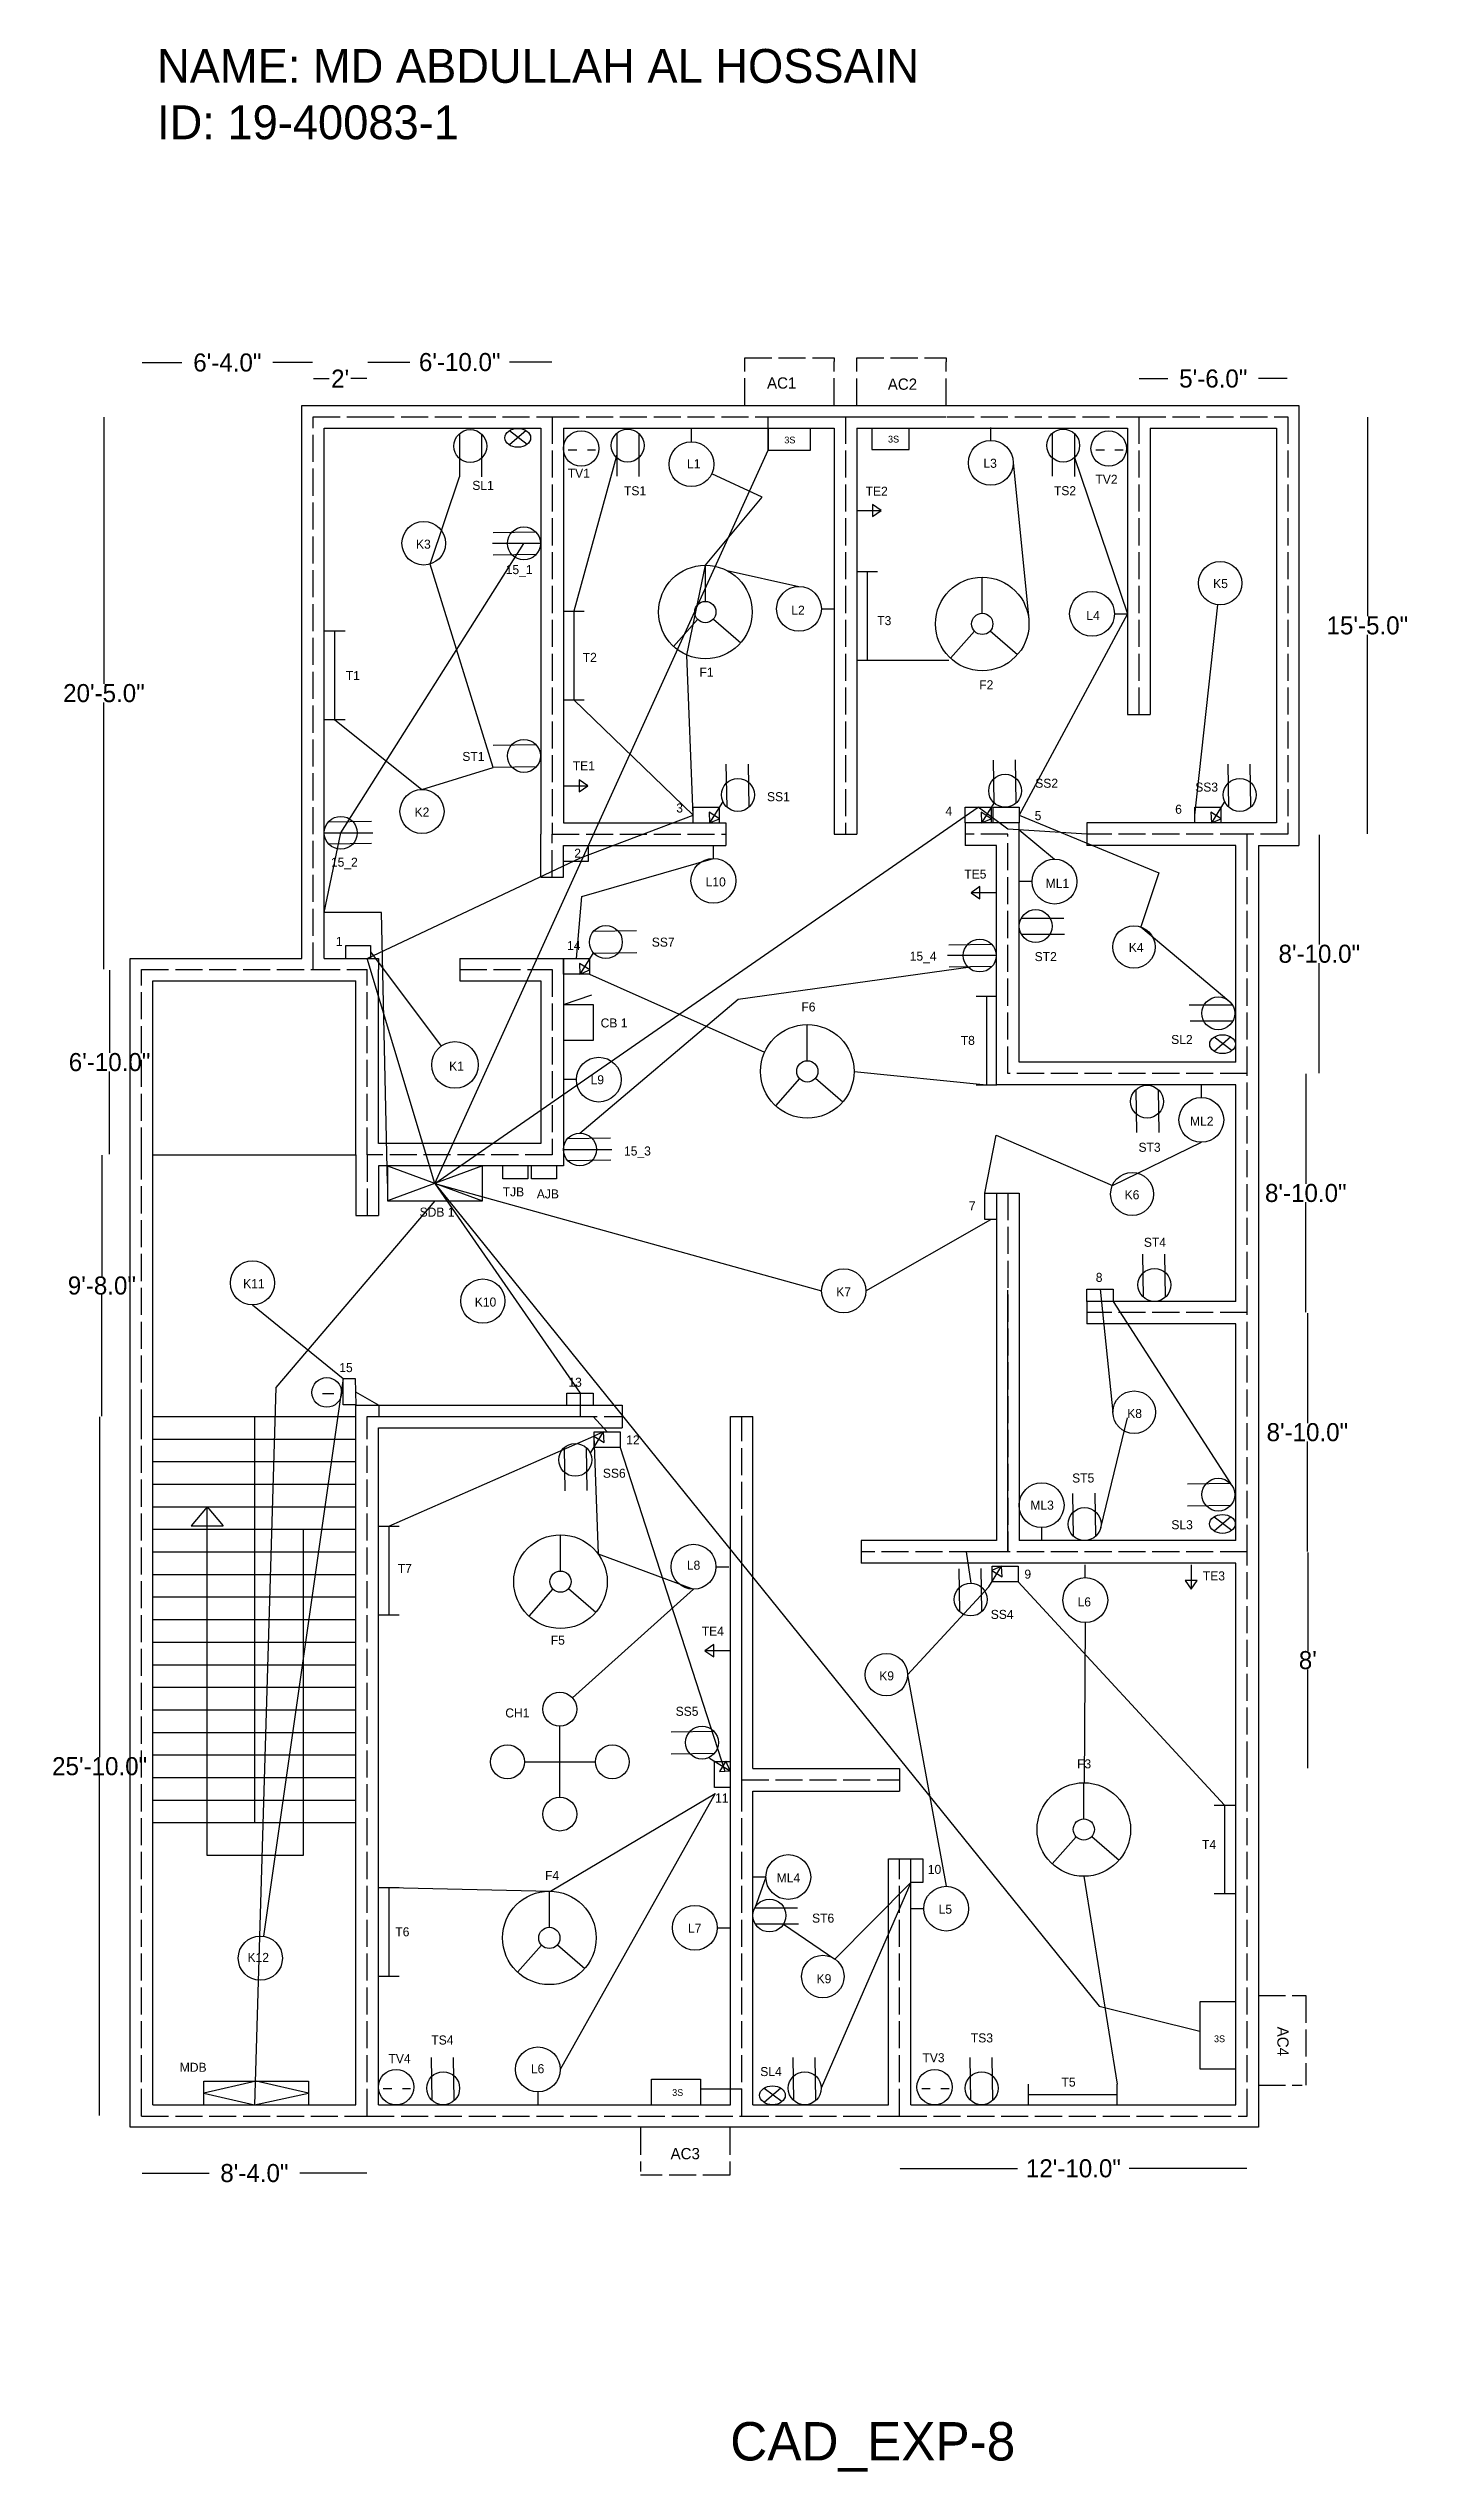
# Model space of a CAD drawing. Header units: inches. Extents: x 833 to 7247, y -1374 to 1597.
# Drawn here: x 3844 to 4448, y 310 to 1384 of the extents above; entities that cross this region are included whole.
import ezdxf

# ---------------------------------------------------------------- set-up
doc = ezdxf.new("R2010")
doc.units = ezdxf.units.IN
doc.header["$MEASUREMENT"] = 0
doc.linetypes.add('ACAD_ISO02W100', pattern=[15, 12, -3])
doc.dimstyles.get("Standard").update_dxf_attribs({"dimtxt": 8, "dimasz": 0.18, "dimexe": 0.18, "dimexo": 0.0625, "dimgap": 0.09, "dimtad": 0, "dimtih": 1, "dimtoh": 1, "dimdec": 1, "dimzin": 0, "dimdsep": 46, "dimlunit": 3, "dimtxsty": 'Standard', "dimcen": 0.09, "dimse1": 1, "dimse2": 1, "dimadec": 0, "dimazin": 0, "dimtfac": 1, "dimtdec": 1, "dimtofl": 0, "dimtmove": 0, "dimatfit": 3, "dimfxl": 1, "dimtolj": 1, "dimtzin": 0, "dimarcsym": 0})

msp = doc.modelspace()

# ---------------------------------------------------------------- texts
at = {"attachment_point": 1}
for s, insert, char_height, width in [('NAME: MD ABDULLAH AL HOSSAIN\\PID: 19-40083-1', (3892.05, 1383.98), 15, 405.9067), ('AC1', (4162.41, 1238.47), 5, 32.7359), ('AC2', (4215.93, 1237.95), 5, 32.7359), ('SL1', (4031.78, 1192.59), 4, 21.8938), ('TV1', (4074.08, 1197.97), 4, 25.2871), ('L1', (4126.95, 1202.2), 4, 9.8), ('L3', (4258.32, 1202.39), 4, 9.8), ('TV2', (4307.97, 1195.3), 4, 25.2871), ('TS1', (4099.01, 1190.21), 4, 9.8), ('TE2', (4206.11, 1190.02), 4, 9.8), ('TS2', (4289.57, 1190.25), 4, 9.8), ('K3', (4006.82, 1166.55), 4, 4.258), ('15_1', (4046.59, 1155.27), 4, 20.4249), ('K5', (4360.14, 1149.09), 4, 4.258), ('L2', (4173.18, 1137.29), 4, 9.8), ('T3', (4211.26, 1132.67), 4, 9.8), ('L4', (4303.95, 1134.88), 4, 9.8), ('T1', (3975.68, 1108.32), 4, 14.43), ('T2', (4080.72, 1116.39), 4, 9.8), ('F1', (4132.45, 1109.79), 4, 9.8), ('F2', (4256.48, 1104.24), 4, 9.8), ('ST1', (4027.36, 1072.48), 4, 11.2976), ('TE1', (4076.31, 1068.35), 4, 9.8), ('SS1', (4162.41, 1054.66), 4, 9.8), ('SS2', (4281.29, 1060.62), 4, 9.8), ('SS3', (4352.2, 1058.89), 4, 9.8), ('K2', (4006.19, 1047.84), 4, 7.215), ('3', (4122.18, 1049.64), 4, 2.8), ('4', (4241.51, 1048.3), 4, 2.8), ('5', (4281.04, 1046.25), 4, 2.8), ('6', (4343.31, 1049.09), 4, 2.8), ('15_2', (3969.11, 1025.62), 4, 14.43), ('2\\P', (4076.97, 1029.6), 4, 2.8), ('TE5', (4249.84, 1020.37), 4, 9.8), ('L10', (4135.2, 1016.88), 4, 9.8), ('ML1', (4285.91, 1016.26), 4, 9.8), ('1', (3971.29, 990.51), 4, 6.4686), ('14', (4073.77, 988.69), 4, 2.8), ('SS7', (4111.33, 990.2), 4, 9.8), ('K4', (4322.76, 987.84), 4, 4.258), ('15_4', (4225.65, 983.98), 4, 20.4249), ('ST2', (4281.03, 983.8), 4, 11.2976), ('F6', (4177.65, 961.48), 4, 9.8), ('CB 1', (4088.66, 954.39), 4, 14.8935), ('T8', (4248.28, 946.66), 4, 9.8), ('SL2', (4341.53, 947.06), 4, 21.8938), ('K1', (4021.5, 935.26), 4, 7.215), ('L9', (4084.2, 929.21), 4, 9.8), ('ML2', (4349.89, 910.87), 4, 9.8), ('15_3', (4099.02, 897.65), 4, 20.4249), ('ST3', (4327.06, 899.29), 4, 11.2976), ('SDB 1', (4008.42, 870.56), 4, 32.314), ('TJB', (4045.26, 879.54), 4, 10.268), ('AJB', (4060.36, 878.63), 4, 10.268), ('7', (4251.87, 873.33), 4, 2.8), ('K6', (4320.91, 878.25), 4, 4.258), ('ST4', (4329.43, 857.2), 4, 11.2976), ('K11', (3930.2, 838.86), 4, 9.8), ('8', (4308.12, 841.65), 4, 2.8), ('K10', (4032.88, 830.72), 4, 9.8), ('K7', (4193.06, 835.25), 4, 9.8), ('15', (3972.82, 801.67), 4, 30.4874), ('13', (4074.37, 795.18), 4, 30.4874), ('K8', (4322.05, 781.34), 4, 9.8), ('12', (4100, 769.61), 4, 30.4874), ('SS6', (4089.64, 754.86), 4, 9.8), ('ST5', (4297.64, 752.74), 4, 11.2976), ('ML3', (4279.13, 740.72), 4, 9.8), ('SL3', (4341.62, 732.04), 4, 21.8938), ('T7', (3998.75, 712.68), 4, 9.8), ('L8', (4126.87, 714.1), 4, 9.8), ('9', (4276.49, 710.14), 4, 11.2976), ('TE3', (4355.58, 709.36), 4, 9.8), ('SS4', (4261.57, 692.3), 4, 9.8), ('L6', (4300.05, 697.85), 4, 9.8), ('F5', (4066.56, 680.87), 4, 7), ('TE4', (4133.49, 684.92), 4, 9.8), ('K9', (4212.15, 665.07), 4, 9.8), ('CH1', (4046.4, 648.64), 4, 30.0337), ('SS5', (4121.9, 649.37), 4, 9.8), ('F3', (4299.82, 626.08), 4, 9.8), ('11', (4139.38, 610.95), 4, 30.4874), ('T4', (4355.21, 590.32), 4, 9.8), ('F4', (4064.03, 576.65), 4, 9.8), ('ML4', (4166.71, 575.58), 4, 9.8), ('10', (4233.66, 579.31), 4, 11.2976), ('L5', (4238.48, 561.66), 4, 9.8), ('T6', (3997.67, 551.64), 4, 9.8), ('L7', (4127.36, 553.2), 4, 9.8), ('ST6', (4182.37, 557.71), 4, 11.2976), ('K12', (3932.15, 540.3), 4, 30.4874), ('K9', (4184.38, 530.87), 4, 9.8), ('TS3', (4252.76, 504.64), 4, 11.2976), ('TV4', (3994.62, 495.44), 4, 9.8), ('TS4', (4013.62, 503.71), 4, 9.8), ('TV3', (4231.28, 495.85), 4, 11.2976), ('MDB', (3902.12, 491.61), 4, 30.4874), ('L6', (4057.74, 491), 4, 9.8), ('SL4', (4159.4, 489.72), 4, 11.2976), ('T5', (4292.94, 485.08), 4, 9.8), ('AC3', (4119.65, 453.86), 5, 32.1863), ('CAD_EXP-8', (4146.1, 332.39), 17, 258.6631)]:
    msp.add_mtext(s, dxfattribs=dict(at, insert=insert, char_height=char_height, width=width))
at = {"color": 3, "char_height": 3, "width": 11.9887, "attachment_point": 1}
for insert in [(4170.07, 1212.21), (4216.04, 1212.59), (4360.52, 503.74), (4120.36, 479.94)]:
    msp.add_mtext('{\\C256;3S}', dxfattribs=dict(at, insert=insert))
at = {"insert": (4393.58, 507.61), "char_height": 5, "width": 32.1863, "attachment_point": 1, "rotation": 270}
msp.add_mtext('AC4', dxfattribs=at)

# ---------------------------------------------------------------- blocks, each defined once
blk = doc.blocks.new('*D75')
at = {"color": 0, "lineweight": -2}
for p, q in [((3885.4, 442.7), (3915.1, 442.7)), ((3985, 442.7), (3955.3, 442.7))]:
    blk.add_line(p, q, dxfattribs=at)
at = {"color": 0}
for points in [[(3885.4, 442.8), (3885.4, 442.7), (3885.2, 442.7)], [(3985, 442.8), (3985, 442.7), (3985.2, 442.7)]]:
    blk.add_solid(points, dxfattribs=at)
at = {"layer": 'Defpoints', "color": 0}
for p in [(3885.2, 468), (3985.2, 468), (3985.2, 442.7)]:
    blk.add_point(p, dxfattribs=at)
at = {"color": 0, "insert": (3935.2, 442.7), "char_height": 8, "attachment_point": 5}
blk.add_mtext('\\A1;8\'-4.0"', dxfattribs=at)
blk = doc.blocks.new('*D76')
at = {"color": 0, "lineweight": -2}
for p, q in [((4221.4, 444.8), (4273.4, 444.8)), ((4375, 444.8), (4322.9, 444.8))]:
    blk.add_line(p, q, dxfattribs=at)
at = {"color": 0}
for points in [[(4221.4, 444.8), (4221.4, 444.7), (4221.2, 444.8)], [(4375, 444.8), (4375, 444.7), (4375.2, 444.8)]]:
    blk.add_solid(points, dxfattribs=at)
at = {"layer": 'Defpoints', "color": 0}
for p in [(4221.2, 468), (4375.2, 468), (4375.2, 444.8)]:
    blk.add_point(p, dxfattribs=at)
at = {"color": 0, "insert": (4298.2, 444.8), "char_height": 8, "attachment_point": 5}
blk.add_mtext('\\A1;12\'-10.0"', dxfattribs=at)
blk = doc.blocks.new('*D77')
at = {"color": 0, "lineweight": -2}
for p, q in [((4402.1, 717.8), (4402.1, 674.1)), ((4402.1, 622.2), (4402.1, 665.9))]:
    blk.add_line(p, q, dxfattribs=at)
at = {"color": 0}
for points in [[(4402.1, 717.8), (4402.1, 717.8), (4402.1, 718)], [(4402.1, 622.2), (4402.1, 622.2), (4402.1, 622)]]:
    blk.add_solid(points, dxfattribs=at)
at = {"layer": 'Defpoints', "color": 0}
for p in [(4375.2, 718), (4402.1, 718), (4375.2, 622)]:
    blk.add_point(p, dxfattribs=at)
at = {"color": 0, "insert": (4402.1, 670), "char_height": 8, "attachment_point": 5}
blk.add_mtext("\\A1;8'", dxfattribs=at)
blk = doc.blocks.new('*D78')
at = {"color": 0, "lineweight": -2}
for p, q in [((4401.9, 823.8), (4401.9, 775.1)), ((4401.9, 718.2), (4401.9, 766.9))]:
    blk.add_line(p, q, dxfattribs=at)
at = {"color": 0}
for points in [[(4401.9, 823.8), (4401.9, 823.8), (4401.9, 824)], [(4401.9, 718.2), (4401.9, 718.2), (4401.9, 718)]]:
    blk.add_solid(points, dxfattribs=at)
at = {"layer": 'Defpoints', "color": 0}
for p in [(4375.2, 824), (4401.9, 824), (4375.2, 718)]:
    blk.add_point(p, dxfattribs=at)
at = {"color": 0, "insert": (4401.9, 771), "char_height": 8, "attachment_point": 5}
blk.add_mtext('\\A1;8\'-10.0"', dxfattribs=at)
blk = doc.blocks.new('*D79')
at = {"color": 0, "lineweight": -2}
for p, q in [((4401.2, 929.8), (4401.2, 881.1)), ((4401.2, 824.2), (4401.2, 872.9))]:
    blk.add_line(p, q, dxfattribs=at)
at = {"color": 0}
for points in [[(4401.2, 929.8), (4401.3, 929.8), (4401.2, 930)], [(4401.2, 824.2), (4401.3, 824.2), (4401.2, 824)]]:
    blk.add_solid(points, dxfattribs=at)
at = {"layer": 'Defpoints', "color": 0}
for p in [(4375.2, 930), (4401.2, 930), (4375.2, 824)]:
    blk.add_point(p, dxfattribs=at)
at = {"color": 0, "insert": (4401.2, 877), "char_height": 8, "attachment_point": 5}
blk.add_mtext('\\A1;8\'-10.0"', dxfattribs=at)
blk = doc.blocks.new('*D80')
at = {"color": 0, "lineweight": -2}
for p, q in [((4407.2, 1035.8), (4407.2, 987.1)), ((4407.2, 930.2), (4407.2, 978.9))]:
    blk.add_line(p, q, dxfattribs=at)
at = {"color": 0}
for points in [[(4407.2, 1035.8), (4407.3, 1035.8), (4407.2, 1036)], [(4407.2, 930.2), (4407.3, 930.2), (4407.2, 930)]]:
    blk.add_solid(points, dxfattribs=at)
at = {"layer": 'Defpoints', "color": 0}
for p in [(4375.2, 1036), (4407.2, 1036), (4375.2, 930)]:
    blk.add_point(p, dxfattribs=at)
at = {"color": 0, "insert": (4407.2, 983), "char_height": 8, "attachment_point": 5}
blk.add_mtext('\\A1;8\'-10.0"', dxfattribs=at)
blk = doc.blocks.new('*D81')
at = {"color": 0, "lineweight": -2}
for p, q in [((4327.4, 1237.9), (4340.1, 1237.9)), ((4393, 1237.9), (4380.3, 1237.9))]:
    blk.add_line(p, q, dxfattribs=at)
at = {"color": 0}
for points in [[(4327.4, 1237.9), (4327.4, 1237.9), (4327.2, 1237.9)], [(4393, 1237.9), (4393, 1237.9), (4393.2, 1237.9)]]:
    blk.add_solid(points, dxfattribs=at)
at = {"layer": 'Defpoints', "color": 0}
for p in [(4327.2, 1237.9), (4327.2, 1221), (4393.2, 1221)]:
    blk.add_point(p, dxfattribs=at)
at = {"color": 0, "insert": (4360.2, 1237.9), "char_height": 8, "attachment_point": 5}
blk.add_mtext('\\A1;5\'-6.0"', dxfattribs=at)
blk = doc.blocks.new('*D82')
at = {"color": 0, "lineweight": -2}
for p, q in [((3985.4, 1245.2), (4004.1, 1245.2)), ((4067, 1245.2), (4048.3, 1245.2))]:
    blk.add_line(p, q, dxfattribs=at)
at = {"color": 0}
for points in [[(3985.4, 1245.3), (3985.4, 1245.2), (3985.2, 1245.2)], [(4067, 1245.3), (4067, 1245.2), (4067.2, 1245.2)]]:
    blk.add_solid(points, dxfattribs=at)
at = {"layer": 'Defpoints', "color": 0}
for p in [(3985.2, 1245.2), (3985.2, 1221), (4067.2, 1221)]:
    blk.add_point(p, dxfattribs=at)
at = {"color": 0, "insert": (4026.2, 1245.2), "char_height": 8, "attachment_point": 5}
blk.add_mtext('\\A1;6\'-10.0"', dxfattribs=at)
blk = doc.blocks.new('*D83')
at = {"color": 0, "lineweight": -2}
for p, q in [((3961.4, 1237.9), (3968.4, 1237.9)), ((3985, 1237.9), (3977.9, 1237.9))]:
    blk.add_line(p, q, dxfattribs=at)
at = {"color": 0}
for points in [[(3961.4, 1238), (3961.4, 1237.9), (3961.2, 1237.9)], [(3985, 1238), (3985, 1237.9), (3985.2, 1237.9)]]:
    blk.add_solid(points, dxfattribs=at)
at = {"layer": 'Defpoints', "color": 0}
for p in [(3985.2, 1237.9), (3961.2, 1221), (3985.2, 1221)]:
    blk.add_point(p, dxfattribs=at)
at = {"color": 0, "insert": (3973.2, 1237.9), "char_height": 8, "attachment_point": 5}
blk.add_mtext("\\A1;2'", dxfattribs=at)
blk = doc.blocks.new('*D84')
at = {"color": 0, "lineweight": -2}
for p, q in [((3885.4, 1245), (3903.1, 1245)), ((3961, 1245), (3943.3, 1245))]:
    blk.add_line(p, q, dxfattribs=at)
at = {"color": 0}
for points in [[(3885.4, 1245), (3885.4, 1245), (3885.2, 1245)], [(3961, 1245), (3961, 1245), (3961.2, 1245)]]:
    blk.add_solid(points, dxfattribs=at)
at = {"layer": 'Defpoints', "color": 0}
for p in [(3885.2, 1245), (3885.2, 976), (3961.2, 976)]:
    blk.add_point(p, dxfattribs=at)
at = {"color": 0, "insert": (3923.2, 1245), "char_height": 8, "attachment_point": 5}
blk.add_mtext('\\A1;6\'-4.0"', dxfattribs=at)
blk = doc.blocks.new('*D71')
at = {"color": 0, "lineweight": -2}
for p, q in [((3868.5, 1220.8), (3868.5, 1102.6)), ((3868.5, 976.2), (3868.5, 1094.4))]:
    blk.add_line(p, q, dxfattribs=at)
at = {"color": 0}
for points in [[(3868.5, 1220.8), (3868.5, 1220.8), (3868.5, 1221)], [(3868.5, 976.2), (3868.5, 976.2), (3868.5, 976)]]:
    blk.add_solid(points, dxfattribs=at)
at = {"layer": 'Defpoints', "color": 0}
for p in [(3961.2, 1221), (3868.5, 976), (3961.2, 976)]:
    blk.add_point(p, dxfattribs=at)
at = {"color": 0, "insert": (3868.5, 1098.5), "char_height": 8, "attachment_point": 5}
blk.add_mtext('\\A1;20\'-5.0"', dxfattribs=at)
blk = doc.blocks.new('*D85')
at = {"color": 0, "lineweight": -2}
for p, q in [((3867.6, 893.8), (3867.6, 840.1)), ((3867.6, 778.2), (3867.6, 831.9))]:
    blk.add_line(p, q, dxfattribs=at)
at = {"color": 0}
for points in [[(3867.6, 893.8), (3867.7, 893.8), (3867.6, 894)], [(3867.6, 778.2), (3867.7, 778.2), (3867.6, 778)]]:
    blk.add_solid(points, dxfattribs=at)
at = {"layer": 'Defpoints', "color": 0}
for p in [(3885.2, 894), (3867.6, 778), (3885.2, 778)]:
    blk.add_point(p, dxfattribs=at)
at = {"color": 0, "insert": (3867.6, 836), "char_height": 8, "attachment_point": 5}
blk.add_mtext('\\A1;9\'-8.0"', dxfattribs=at)
blk = doc.blocks.new('*D72')
at = {"color": 0, "lineweight": -2}
for p, q in [((3866.6, 777.8), (3866.6, 627.1)), ((3866.6, 468.2), (3866.6, 618.9))]:
    blk.add_line(p, q, dxfattribs=at)
at = {"color": 0}
for points in [[(3866.5, 777.8), (3866.6, 777.8), (3866.6, 778)], [(3866.5, 468.2), (3866.6, 468.2), (3866.6, 468)]]:
    blk.add_solid(points, dxfattribs=at)
at = {"layer": 'Defpoints', "color": 0}
for p in [(3885.2, 778), (3866.6, 468), (3885.2, 468)]:
    blk.add_point(p, dxfattribs=at)
at = {"color": 0, "insert": (3866.6, 623), "char_height": 8, "attachment_point": 5}
blk.add_mtext('\\A1;25\'-10.0"', dxfattribs=at)
blk = doc.blocks.new('*D73')
at = {"color": 0, "lineweight": -2}
for p, q in [((3871, 975.8), (3871, 939.1)), ((3871, 894.2), (3871, 930.9))]:
    blk.add_line(p, q, dxfattribs=at)
at = {"color": 0}
for points in [[(3871, 975.8), (3871.1, 975.8), (3871, 976)], [(3871, 894.2), (3871.1, 894.2), (3871, 894)]]:
    blk.add_solid(points, dxfattribs=at)
at = {"layer": 'Defpoints', "color": 0}
for p in [(3885.2, 976), (3871, 894), (3885.2, 894)]:
    blk.add_point(p, dxfattribs=at)
at = {"color": 0, "insert": (3871, 935), "char_height": 8, "attachment_point": 5}
blk.add_mtext('\\A1;6\'-10.0"', dxfattribs=at)
blk = doc.blocks.new('*D74')
at = {"color": 0, "lineweight": -2}
for p, q in [((4428.5, 1220.8), (4428.5, 1132.6)), ((4428.5, 1036.2), (4428.5, 1124.4))]:
    blk.add_line(p, q, dxfattribs=at)
at = {"color": 0}
for points in [[(4428.4, 1220.8), (4428.5, 1220.8), (4428.5, 1221)], [(4428.4, 1036.2), (4428.5, 1036.2), (4428.5, 1036)]]:
    blk.add_solid(points, dxfattribs=at)
at = {"layer": 'Defpoints', "color": 0}
for p in [(4393.2, 1221), (4393.2, 1036), (4428.5, 1036)]:
    blk.add_point(p, dxfattribs=at)
at = {"color": 0, "insert": (4428.5, 1128.5), "char_height": 8, "attachment_point": 5}
blk.add_mtext('\\A1;15\'-5.0"', dxfattribs=at)

# ---------------------------------------------------------------- dimensions: what is measured, and where the dimension line sits
for base, p1, p2, picture, middle in [((3885.18, 1245.01), (3961.18, 976.02), (3885.18, 976.02), '*D84', (3923.18, 1245.01)), ((3985.18, 1245.24), (4067.18, 1221.02), (3985.18, 1221.02), '*D82', (4026.18, 1245.24)), ((3985.18, 1237.93), (3961.18, 1221.02), (3985.18, 1221.02), '*D83', (3973.18, 1237.93)), ((4327.18, 1237.9), (4393.18, 1221.02), (4327.18, 1221.02), '*D81', (4360.18, 1237.9)), ((3985.18, 442.74), (3885.18, 468.02), (3985.18, 468.02), '*D75', (3935.18, 442.74)), ((4375.18, 444.77), (4221.18, 468.02), (4375.18, 468.02), '*D76', (4298.18, 444.77))]:
    dim = msp.add_linear_dim(base=base, p1=p1, p2=p2, dimstyle='Standard')
    dim.commit()
    dim.dimension.update_dxf_attribs({"geometry": picture, "text_midpoint": middle})
for base, p1, p2, picture, middle in [((3868.5, 976.02), (3961.18, 1221.02), (3961.18, 976.02), '*D71', (3868.5, 1098.52)), ((4428.45, 1036.02), (4393.18, 1221.02), (4393.18, 1036.02), '*D74', (4428.45, 1128.52)), ((4407.23, 1036.02), (4375.18, 930.02), (4375.18, 1036.02), '*D80', (4407.23, 983.02)), ((3871.03, 894.02), (3885.18, 976.02), (3885.18, 894.02), '*D73', (3871.03, 935.02)), ((4401.23, 930.02), (4375.18, 824.02), (4375.18, 930.02), '*D79', (4401.23, 877.02)), ((3867.64, 778.02), (3885.18, 894.02), (3885.18, 778.02), '*D85', (3867.64, 836.02)), ((4401.9, 824.02), (4375.18, 718.02), (4375.18, 824.02), '*D78', (4401.9, 771.02)), ((3866.57, 468.02), (3885.18, 778.02), (3885.18, 468.02), '*D72', (3866.57, 623.02)), ((4402.11, 718.02), (4375.18, 622.02), (4375.18, 718.02), '*D77', (4402.11, 670.02))]:
    dim = msp.add_linear_dim(base=base, p1=p1, p2=p2, angle=90, dimstyle='Standard')
    dim.commit()
    dim.dimension.update_dxf_attribs({"geometry": picture, "text_midpoint": middle})

# ---------------------------------------------------------------- linework, layer by layer
at = {"linetype": 'ACAD_ISO02W100'}
for p, q in [((4152.52, 1226.04), (4152.52, 1247.1)), ((4152.52, 1247.1), (4192.18, 1247.1)), ((4202.18, 1226.02), (4202.18, 1247.07)), ((4202.18, 1247.07), (4241.84, 1247.07)), ((4192.18, 1226.04), (4192.18, 1245.42)), ((4241.84, 1226.02), (4241.84, 1245.39)), ((3961.18, 976.02), (3961.18, 1221.02)), ((3961.18, 1221.02), (3985.18, 1221.02)), ((3985.18, 1221.02), (4067.18, 1221.02)), ((4067.18, 1221.02), (4197.18, 1221.02)), ((4067.18, 1221.02), (4067.18, 1036.02)), ((4197.18, 1221.02), (4327.18, 1221.02)), ((4197.18, 1221.02), (4197.18, 1036.02)), ((4327.18, 1221.02), (4393.18, 1221.02)), ((4327.18, 1221.02), (4327.18, 1089.02)), ((4393.18, 1221.02), (4393.18, 1036.02)), ((4067.18, 1036.02), (4144.18, 1036.02)), ((4067.18, 1017.02), (4067.18, 1036.02)), ((4269.18, 1036.02), (4250.18, 1036.02)), ((4269.18, 930.02), (4269.18, 1036.02)), ((4393.18, 1036.02), (4375.18, 1036.02)), ((4375.18, 930.02), (4375.18, 1031.02)), ((3885.18, 894.02), (3885.18, 976.02)), ((3885.18, 976.02), (3961.18, 976.02)), ((3961.18, 976.02), (3985.18, 976.02)), ((3985.18, 894.02), (3985.18, 971.02)), ((4026.18, 976.02), (4067.18, 976.02)), ((4067.18, 976.02), (4067.18, 894.02)), ((4375.18, 930.02), (4269.18, 930.02)), ((4375.18, 824.02), (4375.18, 930.02)), ((3885.18, 778.02), (3885.18, 894.02)), ((4067.18, 894.02), (3985.18, 894.02)), ((3985.18, 894.02), (3985.18, 867.02)), ((4269.18, 877.02), (4269.18, 718.02)), ((4375.18, 824.02), (4304.18, 824.02)), ((4375.18, 718.02), (4375.18, 824.02)), ((3885.18, 468.02), (3885.18, 778.02)), ((3985.18, 468.02), (3985.18, 778.02)), ((3985.18, 778.02), (4098.18, 778.02)), ((4151.18, 617.02), (4151.18, 778.02)), ((4375.18, 718.02), (4204.18, 718.02)), ((4375.18, 622.02), (4375.18, 718.02)), ((4151.18, 617.02), (4221.18, 617.02)), ((4375.18, 468.02), (4375.18, 622.02)), ((4221.18, 468.02), (4221.18, 582.02)), ((4380.18, 521.38), (4401.23, 521.38)), ((4401.23, 521.38), (4401.23, 481.71)), ((4380.18, 481.72), (4399.55, 481.72)), ((3885.18, 468.02), (3985.18, 468.02)), ((3985.18, 468.02), (4151.18, 468.02)), ((4106.3, 462.86), (4106.3, 443.48)), ((4145.96, 462.86), (4145.96, 441.8)), ((4151.18, 468.02), (4221.18, 468.02)), ((4221.18, 468.02), (4375.18, 468.02)), ((4145.96, 441.8), (4106.3, 441.8))]:
    msp.add_line(p, q, dxfattribs=at)
for p, q in [((4192.18, 1247.1), (4192.18, 1245.42)), ((4241.84, 1247.07), (4241.84, 1245.39)), ((3956.18, 1221.04), (3956.18, 1226.04)), ((3956.18, 1226.04), (4393.18, 1226.04)), ((4197.18, 1226.02), (4327.18, 1226.02)), ((4393.18, 1226.04), (4398.18, 1226.04)), ((4398.18, 1226.04), (4398.18, 1035.95)), ((3956.18, 981.02), (3956.18, 1221.04)), ((3966.18, 981.02), (3966.18, 1216.02)), ((3966.18, 1216.02), (3985.18, 1216.02)), ((3985.18, 1216.02), (4062.18, 1216.02)), ((4026.05, 1213.46), (4026.05, 1194.4)), ((4035.83, 1213.39), (4035.83, 1194.33)), ((4055.58, 1214.88), (4048.2, 1208.51)), ((4048.29, 1214.89), (4056.16, 1208.87)), ((4062.18, 1216.02), (4062.18, 1036.02)), ((4072.18, 1216.02), (4192.18, 1216.02)), ((4072.18, 1216.02), (4072.18, 1041.02)), ((4095.78, 1213.69), (4095.78, 1194.63)), ((4105.57, 1213.62), (4105.57, 1194.56)), ((4128.91, 1209.9), (4128.91, 1215.64)), ((4162.94, 1216.02), (4162.94, 1206.24)), ((4181.73, 1206.24), (4181.73, 1216.02)), ((4192.18, 1216.02), (4192.18, 1036.02)), ((4202.18, 1216.02), (4322.18, 1216.02)), ((4202.18, 1216.02), (4202.18, 1036.02)), ((4208.9, 1216.02), (4208.9, 1206.45)), ((4225.46, 1206.48), (4225.46, 1216.02)), ((4261.57, 1210.52), (4261.57, 1216.25)), ((4288.83, 1213.69), (4288.83, 1194.63)), ((4298.62, 1213.62), (4298.62, 1194.56)), ((4322.18, 1216.02), (4322.18, 1089.02)), ((4332.18, 1216.02), (4388.18, 1216.02)), ((4332.18, 1216.02), (4332.18, 1089.02)), ((4388.18, 1216.02), (4388.18, 1041.02)), ((4074.32, 1206.31), (4078.1, 1206.31)), ((4082.78, 1206.31), (4086.45, 1206.31)), ((4162.94, 1206.24), (4181.73, 1206.24)), ((4208.9, 1206.45), (4225.46, 1206.48)), ((4308.14, 1206.31), (4311.92, 1206.31)), ((4316.6, 1206.31), (4320.27, 1206.31)), ((4128.91, 1190.04), (4128.91, 1190.04)), ((4128.91, 1190.04), (4128.91, 1190.04)), ((4212.99, 1179.49), (4209.1, 1182.17)), ((4209.1, 1182.17), (4209.1, 1176.81)), ((4261.57, 1190.65), (4261.57, 1190.65)), ((4261.57, 1190.65), (4261.57, 1190.65)), ((4202.18, 1179.49), (4212.99, 1179.49)), ((4209.1, 1176.81), (4212.99, 1179.49)), ((4061.96, 1164.89), (4040.77, 1164.89)), ((4060.03, 1169.82), (4040.98, 1169.52)), ((4060.12, 1160.03), (4041.07, 1159.73)), ((4135.08, 1139.17), (4135.08, 1155.19)), ((4202.18, 1152.48), (4211.37, 1152.48)), ((4206.77, 1152.48), (4206.77, 1113.22)), ((4257.79, 1133.93), (4257.79, 1149.96)), ((4072.18, 1134.88), (4081.37, 1134.88)), ((4076.77, 1134.88), (4076.77, 1095.62)), ((4076.77, 1134.88), (4076.77, 1095.62)), ((4131.64, 1131.24), (4121, 1119.24)), ((4138.65, 1131.38), (4150.77, 1120.9)), ((4186.49, 1135.87), (4192.22, 1135.87)), ((4316.39, 1133.68), (4322.12, 1133.68)), ((3966.18, 1126.16), (3975.37, 1126.16)), ((3970.77, 1126.16), (3970.77, 1086.9)), ((4254.35, 1126), (4243.7, 1114.01)), ((4261.35, 1126.14), (4273.48, 1115.67)), ((4202.18, 1113.22), (4211.37, 1113.22)), ((4072.18, 1095.62), (4081.37, 1095.62)), ((3966.18, 1086.9), (3975.37, 1086.9)), ((4322.18, 1089.02), (4332.18, 1089.02)), ((4060.03, 1075.64), (4040.98, 1075.34)), ((4060.12, 1065.85), (4041.07, 1065.55)), ((4144.67, 1047.99), (4144.36, 1067.04)), ((4154.46, 1048.08), (4154.15, 1067.13)), ((4263.08, 1049.82), (4262.78, 1068.87)), ((4272.87, 1049.9), (4272.57, 1068.96)), ((4367.07, 1047.99), (4366.77, 1067.04)), ((4376.86, 1048.08), (4376.56, 1067.13)), ((4072.18, 1057.5), (4082.99, 1057.5)), ((4082.99, 1057.5), (4079.1, 1060.18)), ((4079.1, 1060.18), (4079.1, 1054.82)), ((4079.1, 1054.82), (4082.99, 1057.5)), ((3968.01, 1041.49), (3987.07, 1041.8)), ((4129.65, 1041.02), (4129.65, 1047.98)), ((4129.65, 1047.98), (4141.16, 1047.98)), ((4141.27, 1042.9), (4136.72, 1045.73)), ((4136.72, 1045.73), (4136.94, 1041.02)), ((4142.65, 1050.2), (4136.94, 1041.02)), ((4136.94, 1041.02), (4141.27, 1042.9)), ((4141.16, 1047.98), (4141.16, 1041.02)), ((4250.18, 1041.02), (4250.18, 1047.98)), ((4250.18, 1047.98), (4261.69, 1047.98)), ((4261.81, 1042.9), (4257.25, 1045.73)), ((4257.25, 1045.73), (4257.47, 1041.02)), ((4263.18, 1050.2), (4257.47, 1041.02)), ((4257.47, 1041.02), (4261.81, 1042.9)), ((4261.69, 1047.98), (4261.69, 1041.02)), ((4262.7, 1041.02), (4262.7, 1047.98)), ((4262.7, 1047.98), (4274.21, 1047.98)), ((4274.21, 1047.98), (4274.21, 1041.02)), ((4352.05, 1041.02), (4352.05, 1047.98)), ((4352.05, 1047.98), (4363.56, 1047.98)), ((4363.68, 1042.9), (4359.12, 1045.73)), ((4359.12, 1045.73), (4359.34, 1041.02)), ((4365.05, 1050.2), (4359.34, 1041.02)), ((4359.34, 1041.02), (4363.68, 1042.9)), ((4363.56, 1047.98), (4363.56, 1041.02)), ((3966.18, 1036.64), (3987.68, 1036.64)), ((3968.1, 1031.7), (3987.15, 1032.01)), ((4062.18, 1017.02), (4062.18, 1036.02)), ((4072.18, 1041.02), (4144.18, 1041.02)), ((4072.18, 1031.02), (4144.18, 1031.02)), ((4072.18, 1017.02), (4072.18, 1031.02)), ((4083.21, 1024.02), (4083.21, 1031.02)), ((4138.64, 1025.32), (4138.64, 1031.05)), ((4144.18, 1041.02), (4144.18, 1031.02)), ((4192.18, 1036.02), (4202.18, 1036.02)), ((4274.18, 1041.02), (4250.18, 1041.02)), ((4250.18, 1041.02), (4250.18, 1031.02)), ((4264.18, 1031.02), (4250.18, 1031.02)), ((4264.18, 925.02), (4264.18, 1031.02)), ((4274.18, 935.02), (4274.18, 1041.02)), ((4375.18, 1041.02), (4304.18, 1041.02)), ((4304.18, 1041.02), (4304.18, 1031.02)), ((4370.18, 1031.02), (4304.18, 1031.02)), ((4370.18, 1031.02), (4304.18, 1031.02)), ((4370.18, 1031.02), (4304.18, 1031.02)), ((4370.18, 935.02), (4370.18, 1031.02)), ((4388.18, 1041.02), (4375.18, 1041.02)), ((4375.18, 1031.02), (4375.18, 1036.02)), ((4380.18, 1030.95), (4380.18, 468.02)), ((4380.18, 1030.95), (4398.18, 1030.95)), ((4398.18, 1035.95), (4398.18, 1030.95)), ((4072.18, 1024.02), (4083.21, 1024.02)), ((4062.18, 1017.02), (4072.18, 1017.02)), ((4256.71, 1012.79), (4252.82, 1010.12)), ((4263.63, 1010.12), (4252.82, 1010.12)), ((4252.82, 1010.12), (4256.71, 1007.43)), ((4256.71, 1007.43), (4256.71, 1012.79)), ((4279.91, 1015.02), (4274.18, 1015.02)), ((4279.91, 1015.02), (4279.91, 1015.02)), ((4279.91, 1015.02), (4279.91, 1015.02)), ((4293.95, 998.63), (4274.89, 998.63)), ((4085.53, 993.09), (4104.58, 993.39)), ((4294.31, 991.51), (4275.25, 991.51)), ((3880.18, 976.02), (3880.18, 981.02)), ((3880.18, 981.02), (3956.18, 981.02)), ((3966.18, 981.02), (3985.18, 981.02)), ((3975.68, 981.02), (3975.68, 986.74)), ((3975.68, 986.74), (3986.72, 986.74)), ((3985.18, 981.02), (3990.18, 981.02)), ((3986.72, 986.74), (3986.72, 981.02)), ((3990.18, 981.02), (3990.18, 976.02)), ((4026.18, 981.02), (4072.18, 981.02)), ((4026.18, 981.02), (4026.18, 971.02)), ((4072.18, 981.02), (4072.18, 889.02)), ((4072.18, 973.98), (4072.18, 980.94)), ((4072.18, 980.94), (4083.69, 980.94)), ((4083.81, 975.86), (4079.25, 978.7)), ((4079.25, 978.7), (4079.47, 973.98)), ((4085.18, 983.16), (4079.47, 973.98)), ((4083.69, 980.94), (4083.69, 973.98)), ((4085.62, 983.3), (4104.67, 983.6)), ((4263.96, 982.26), (4242.45, 982.26)), ((4262.03, 987.2), (4242.98, 986.9)), ((4262.12, 977.41), (4243.07, 977.11)), ((3880.18, 468.02), (3880.18, 976.02)), ((3890.18, 894.02), (3890.18, 971.02)), ((3890.18, 971.02), (3961.18, 971.02)), ((3961.18, 971.02), (3980.18, 971.02)), ((3980.18, 894.02), (3980.18, 971.02)), ((3985.18, 971.02), (3985.18, 976.02)), ((3990.18, 899.02), (3990.18, 976.02)), ((4026.18, 971.02), (4062.18, 971.02)), ((4062.18, 971.02), (4062.18, 899.02)), ((4083.69, 973.98), (4072.18, 973.98)), ((4079.47, 973.98), (4083.81, 975.86)), ((4072.18, 960.58), (4084.83, 964.88)), ((4072.18, 960.58), (4085.28, 960.58)), ((4085.28, 960.58), (4085.28, 944.63)), ((4255.08, 964.28), (4264.27, 964.28)), ((4259.67, 964.28), (4259.67, 925.02)), ((4349.56, 960.46), (4368.61, 960.46)), ((4180.27, 935.64), (4180.27, 951.66)), ((4349.91, 953.34), (4368.97, 953.34)), ((4367.95, 946.19), (4360.57, 939.81)), ((4360.66, 946.2), (4368.53, 940.18)), ((4085.28, 944.63), (4072.18, 944.63)), ((4161.33, 939.37), (4161.33, 939.37)), ((4370.18, 935.02), (4274.18, 935.02)), ((4077.91, 927.27), (4072.18, 927.27)), ((4077.91, 927.27), (4077.91, 927.27)), ((4077.91, 927.27), (4077.91, 927.27)), ((4176.83, 927.71), (4166.18, 915.71)), ((4183.83, 927.85), (4195.96, 917.37)), ((4255.08, 925.02), (4264.27, 925.02)), ((4370.18, 925.02), (4264.18, 925.02)), ((4354.91, 919.36), (4354.91, 925.09)), ((4370.18, 829.02), (4370.18, 925.02)), ((4325.93, 922.88), (4326.23, 903.82)), ((4335.72, 922.97), (4336.02, 903.91)), ((3890.18, 778.02), (3890.18, 894.02)), ((3890.18, 894.02), (3980.18, 894.02)), ((3980.18, 894.02), (3980.18, 867.02)), ((4062.18, 899.02), (3990.18, 899.02)), ((4072.18, 896.31), (4093.68, 896.31)), ((4074.01, 901.16), (4093.07, 901.46)), ((4074.1, 891.37), (4093.15, 891.67)), ((4072.18, 889.02), (3990.18, 889.02)), ((3990.18, 889.02), (3990.18, 867.02)), ((3994.15, 889.02), (3994.15, 873.58)), ((4036.31, 889.02), (3994.15, 873.58)), ((3994.15, 889.02), (4036.31, 873.58)), ((4036.31, 873.58), (4036.31, 889.02)), ((4045.37, 883.27), (4045.37, 889)), ((4056.41, 883.27), (4045.37, 883.27)), ((4056.41, 889), (4056.41, 883.27)), ((4058.06, 883.27), (4058.06, 889)), ((4069.1, 883.27), (4058.06, 883.27)), ((4069.1, 889), (4069.1, 883.27)), ((3994.15, 873.58), (4036.31, 873.58)), ((4258.97, 865.24), (4258.97, 876.95)), ((4258.97, 876.95), (4264.32, 876.95)), ((4264.18, 877.02), (4264.18, 723.02)), ((4264.18, 877.02), (4274.18, 877.02)), ((4269.18, 877.02), (4269.18, 877.02)), ((4274.18, 877.02), (4274.18, 723.02)), ((3980.18, 867.02), (3990.18, 867.02)), ((4264.32, 865.24), (4258.97, 865.24)), ((4329.25, 830.85), (4328.95, 849.91)), ((4339.04, 830.94), (4338.74, 849.99)), ((4304.18, 829.02), (4304.18, 834.36)), ((4304.18, 834.36), (4315.89, 834.36)), ((4370.18, 829.02), (4304.18, 829.02)), ((4304.18, 829.02), (4304.18, 819.02)), ((4315.89, 834.36), (4315.89, 829.02)), ((4370.18, 819.02), (4304.18, 819.02)), ((4370.18, 723.02), (4370.18, 819.02)), ((3974.52, 783.11), (3974.52, 794.82)), ((3974.52, 794.82), (3979.86, 794.82)), ((3979.86, 794.82), (3980.18, 783.02)), ((3965.43, 788.19), (3970.36, 788.19)), ((4073.72, 783.02), (4073.72, 788.36)), ((4073.72, 788.36), (4085.42, 788.36)), ((4085.42, 788.36), (4085.42, 783.02)), ((3890.18, 473.02), (3890.18, 778.02)), ((3890.18, 778.02), (3980.18, 778.02)), ((3935.18, 778.02), (3935.18, 598.02)), ((3979.86, 783.11), (3974.52, 783.11)), ((3980.18, 473.02), (3980.18, 783.02)), ((3980.18, 783.02), (4098.18, 783.02)), ((4098.18, 783.02), (4098.18, 773.02)), ((4146.18, 617.02), (4146.18, 778.02)), ((4146.18, 778.02), (4156.18, 778.02)), ((4156.18, 622.02), (4156.18, 778.02)), ((3890.18, 768.02), (3980.18, 768.02)), ((3990.18, 473.02), (3990.18, 773.02)), ((3990.18, 773.02), (4098.18, 773.02)), ((4072.48, 764.16), (4072.78, 745.1)), ((4082.27, 764.24), (4082.57, 745.19)), ((4084.29, 762.03), (4089.99, 771.22)), ((4089.99, 771.22), (4085.66, 769.33)), ((4085.66, 769.33), (4090.22, 766.5)), ((4085.77, 764.25), (4085.77, 771.22)), ((4085.77, 771.22), (4097.29, 771.22)), ((4097.29, 764.25), (4085.77, 764.25)), ((4090.22, 766.5), (4089.99, 771.22)), ((4097.29, 771.22), (4097.29, 764.25)), ((3890.18, 758.02), (3980.18, 758.02)), ((3890.18, 748.02), (3980.18, 748.02)), ((4298.29, 724.85), (4297.99, 743.91)), ((4308.08, 724.94), (4307.78, 743.99)), ((4367.8, 748.3), (4348.75, 748)), ((3890.18, 738.02), (3980.18, 738.02)), ((3914.29, 738.02), (3907.22, 729.59)), ((3914.29, 728.02), (3914.29, 738.02)), ((3914.29, 738.02), (3921.36, 729.59)), ((4151.18, 617.02), (4151.18, 730.87)), ((4367.89, 738.51), (4348.83, 738.21)), ((4367.91, 733.61), (4360.53, 727.23)), ((4360.62, 733.61), (4368.49, 727.6)), ((3890.18, 728.02), (3980.18, 728.02)), ((3907.22, 729.59), (3921.36, 729.59)), ((3914.29, 583.48), (3914.29, 728.02)), ((3956.82, 728.02), (3956.82, 583.48)), ((3990.18, 729.37), (3999.37, 729.37)), ((3994.77, 729.37), (3994.77, 690.11)), ((4070.87, 709.52), (4070.87, 725.54)), ((4264.18, 723.02), (4204.18, 723.02)), ((4204.18, 723.02), (4204.18, 713.02)), ((4370.18, 723.02), (4274.18, 723.02)), ((4284.11, 728.75), (4284.11, 723.02)), ((3890.18, 718.02), (3980.18, 718.02)), ((4139.75, 711.43), (4145.48, 711.43)), ((4370.18, 713.02), (4204.18, 713.02)), ((4370.18, 713.02), (4204.18, 713.02)), ((4247.81, 691.44), (4247.51, 710.5)), ((4257.6, 691.53), (4257.3, 710.59)), ((4260.67, 702.45), (4266.37, 711.64)), ((4266.37, 711.64), (4262.04, 709.75)), ((4262.04, 709.75), (4266.6, 706.92)), ((4262.15, 704.67), (4262.15, 711.64)), ((4262.15, 711.64), (4273.67, 711.64)), ((4266.6, 706.92), (4266.37, 711.64)), ((4273.67, 711.64), (4273.67, 704.67)), ((4303.48, 706.59), (4303.48, 712.33)), ((4350.39, 712.3), (4350.39, 701.49)), ((4370.18, 622.02), (4370.18, 713.02)), ((3890.18, 708.02), (3980.18, 708.02)), ((3890.18, 698.02), (3980.18, 698.02)), ((4067.43, 701.59), (4056.79, 689.59)), ((4074.44, 701.72), (4086.56, 691.25)), ((4273.67, 704.67), (4262.15, 704.67)), ((4353.08, 705.38), (4347.72, 705.38)), ((4347.72, 705.38), (4350.39, 701.49)), ((4350.39, 701.49), (4353.08, 705.38)), ((3890.18, 688.02), (3980.18, 688.02)), ((3890.18, 688.02), (3980.18, 688.02)), ((3990.18, 690.11), (3999.37, 690.11)), ((3890.18, 678.02), (3980.18, 678.02)), ((4138.79, 676.9), (4134.9, 674.22)), ((4138.79, 671.54), (4138.79, 676.9)), ((3890.18, 668.02), (3980.18, 668.02)), ((4145.71, 674.22), (4134.9, 674.22)), ((4134.9, 674.22), (4138.79, 671.54)), ((3890.18, 658.02), (3980.18, 658.02)), ((3890.18, 648.02), (3980.18, 648.02)), ((3890.18, 638.02), (3980.18, 638.02)), ((4070.55, 609.32), (4070.55, 640.78)), ((4138.96, 638.43), (4119.91, 638.13)), ((3890.18, 628.02), (3980.18, 628.02)), ((4054.85, 624.97), (4086.34, 624.97)), ((4139.05, 628.64), (4119.99, 628.34)), ((4136.84, 626.62), (4146.02, 620.91)), ((4139.06, 613.62), (4139.06, 625.13)), ((4139.06, 625.13), (4146.02, 625.13)), ((4144.14, 625.25), (4141.3, 620.69)), ((4146.02, 620.91), (4144.14, 625.25)), ((4146.02, 625.13), (4146.02, 613.62)), ((3890.18, 618.02), (3980.18, 618.02)), ((4146.02, 613.62), (4139.06, 613.62)), ((4141.3, 620.69), (4146.02, 620.91)), ((4146.18, 473.02), (4146.18, 617.02)), ((4156.18, 622.02), (4221.18, 622.02)), ((4221.18, 622.02), (4221.18, 612.02)), ((4302.83, 599.69), (4302.83, 615.71)), ((4370.18, 473.02), (4370.18, 622.02)), ((3890.18, 608.02), (3980.18, 608.02)), ((4156.18, 473.02), (4156.18, 612.02)), ((4156.18, 612.02), (4221.18, 612.02)), ((4360.63, 605.83), (4369.82, 605.83)), ((4365.23, 605.83), (4365.23, 566.56)), ((3890.18, 598.02), (3980.18, 598.02)), ((4299.39, 591.76), (4288.75, 579.76)), ((4306.4, 591.9), (4318.52, 581.42)), ((3956.82, 583.48), (3914.29, 583.48)), ((4216.18, 473.02), (4216.18, 582.02)), ((4216.18, 582.02), (4226.18, 582.02)), ((4226.18, 473.02), (4226.18, 582.02)), ((4226.18, 582.02), (4231.5, 582.02)), ((4231.5, 582.02), (4231.5, 571.51)), ((3990.18, 569.28), (3999.37, 569.28)), ((3994.77, 569.28), (3994.77, 530.01)), ((4161.91, 573.93), (4156.18, 573.93)), ((4161.91, 573.93), (4156.98, 560.19)), ((4231.5, 571.51), (4226.18, 571.51)), ((4065.93, 551.67), (4065.93, 567.69)), ((4175.95, 560.19), (4156.89, 560.19)), ((4231.91, 559.9), (4226.18, 559.9)), ((4360.63, 566.56), (4369.82, 566.56)), ((4140.35, 551.45), (4146.08, 551.45)), ((4176.31, 553.07), (4157.25, 553.07)), ((4062.48, 543.74), (4051.84, 531.74)), ((4069.49, 543.88), (4081.61, 533.4)), ((3990.18, 530.01), (3999.37, 530.01)), ((4370.18, 518.6), (4354.29, 518.6)), ((4354.29, 518.6), (4354.29, 488.96)), ((4023.81, 474.94), (4023.5, 493.99)), ((4184.06, 474.94), (4183.75, 493.99)), ((4262.49, 474.94), (4262.18, 493.99)), ((3912.75, 473.02), (3912.75, 483.4)), ((3912.75, 483.4), (3959.2, 483.4)), ((3935.97, 483.4), (3912.75, 478.21)), ((3959.2, 478.21), (3935.97, 483.4)), ((3959.2, 483.4), (3959.2, 473.02)), ((4014.02, 474.85), (4013.72, 493.91)), ((4111.23, 473.02), (4111.23, 484.42)), ((4111.23, 484.42), (4132.87, 484.42)), ((4132.87, 484.42), (4132.87, 473.02)), ((4174.27, 474.85), (4173.96, 493.91)), ((4252.7, 474.85), (4252.4, 493.91)), ((4354.29, 488.96), (4370.18, 488.96)), ((3890.18, 473.02), (3980.18, 473.02)), ((3912.75, 478.21), (3935.18, 473.02)), ((3935.18, 473.02), (3959.2, 478.21)), ((3990.18, 473.02), (4146.18, 473.02)), ((3992.32, 480.24), (3996.1, 480.24)), ((4000.78, 480.24), (4004.45, 480.24)), ((4060.86, 478.75), (4060.86, 473.02)), ((4156.18, 473.02), (4216.18, 473.02)), ((4168.48, 480.41), (4161.1, 474.03)), ((4161.19, 480.42), (4169.06, 474.4)), ((4226.18, 473.02), (4370.18, 473.02)), ((4231, 480.24), (4234.78, 480.24)), ((4239.46, 480.24), (4243.13, 480.24)), ((4278.33, 473.02), (4278.33, 482.2)), ((4278.33, 477.61), (4317.59, 477.61)), ((4317.59, 473.02), (4317.59, 482.2)), ((3880.18, 463.02), (3880.18, 468.02)), ((4380.18, 463.02), (3880.18, 463.02)), ((4380.18, 468.02), (4380.18, 463.02))]:
    msp.add_line(p, q)
at = {"color": 3}
for p, q in [((4162.94, 1206.24), (4162.94, 1221.02)), ((4162.94, 1221.02), (4241.84, 1221.02)), ((4015.23, 881.3), (4162.94, 1206.24)), ((3973.47, 1036.64), (4054.67, 1164.89)), ((3966.18, 1001.26), (3973.47, 1036.64)), ((3991.54, 1001.26), (3966.18, 1001.26)), ((3994.15, 881.3), (3991.54, 1001.26)), ((4149.6, 962.88), (4252.59, 977.26)), ((4079.47, 903.6), (4149.6, 962.88)), ((4015.23, 881.3), (4309.69, 516.71)), ((4015.23, 873.58), (3944.76, 790.88)), ((3944.76, 790.88), (3935.18, 473.02)), ((4309.69, 516.71), (4354.29, 505.63)), ((4151.18, 479.93), (4132.87, 479.93))]:
    msp.add_line(p, q, dxfattribs=at)
at = {"color": 5}
for p, q in [((4095.78, 1204.16), (4076.77, 1134.88)), ((4298.62, 1202.88), (4322.12, 1133.68)), ((4013.09, 1155.74), (4026.05, 1194.4)), ((4160.24, 1185.39), (4137.91, 1195.78)), ((4271.51, 1200.59), (4278.42, 1131.28)), ((4135.08, 1155.19), (4160.24, 1185.39)), ((4041.07, 1065.55), (4013.09, 1155.74)), ((4126.87, 1115.42), (4135.08, 1155.19)), ((4144.71, 1152.82), (4176.56, 1145.8)), ((4322.12, 1133.68), (4274.21, 1044.5)), ((4352.05, 1044.5), (4362.21, 1137.67)), ((4129.65, 1044.5), (4126.87, 1115.42)), ((4211.37, 1113.22), (4243.01, 1113.22)), ((4076.77, 1095.62), (4129.65, 1044.5)), ((3970.77, 1086.9), (4009.48, 1055.86)), ((4009.48, 1055.86), (4041.07, 1065.55)), ((4274.21, 1044.5), (4336.14, 1018.94)), ((4274.18, 1037.99), (4289.84, 1024.95)), ((4080.3, 1008.44), (4138.64, 1025.32)), ((4336.14, 1018.94), (4328.05, 994.99)), ((4077.93, 980.94), (4080.3, 1008.44)), ((4328.05, 994.99), (4367.08, 962.25)), ((3986.72, 983.88), (4017.92, 942.09)), ((4083.69, 973.98), (4161.33, 939.37)), ((4201, 930.93), (4259.67, 925.02)), ((4258.97, 876.95), (4263.96, 902.64)), ((4263.96, 902.64), (4315.48, 880.37)), ((4315.48, 880.37), (4354.91, 899.49)), ((4206.18, 833.66), (4261.65, 865.24)), ((3934.34, 827.41), (3974.52, 794.82)), ((4310.03, 834.36), (4315.72, 779.89)), ((4315.89, 829.02), (4367.8, 748.3)), ((3974.52, 794.82), (3939.22, 547.66)), ((4322.05, 777.34), (4310.23, 728.59)), ((3994.77, 729.37), (4085.66, 769.33)), ((4085.66, 769.33), (4087.52, 717.16)), ((4087.52, 717.16), (4129.82, 701.5)), ((4129.82, 701.5), (4076.13, 653.29)), ((4260.67, 702.45), (4224.72, 663.58)), ((4273.67, 704.67), (4365.23, 605.83)), ((4303.48, 686.73), (4302.98, 615.71)), ((4224.72, 663.58), (4241.84, 569.83)), ((4066.38, 567.69), (4139.38, 610.95)), ((4139.38, 610.95), (4070.79, 488.68)), ((3994.77, 569.28), (4066.38, 567.69)), ((4226.18, 571.51), (4186.41, 480.31)), ((4192.44, 537.6), (4226.18, 571.51)), ((4302.83, 574.24), (4317.59, 482.2)), ((4169.69, 553.07), (4192.44, 537.6))]:
    msp.add_line(p, q, dxfattribs=at)
at = {"color": 1}
for p, q in [((4015.23, 881.3), (4255.93, 1047.98)), ((4079.77, 1025.6), (4129.65, 1044.5)), ((4269.18, 1038.32), (4255.93, 1047.98)), ((4304.18, 1036.02), (4269.18, 1038.32)), ((3985.18, 981.02), (4079.77, 1025.6)), ((4015.23, 881.3), (3985.18, 981.02)), ((4015.23, 881.3), (4186.6, 833.66)), ((4015.23, 881.3), (4079.57, 788.36)), ((4269.18, 718.02), (4269.18, 833.93)), ((3980.02, 788.92), (3990.32, 783.02)), ((4079.57, 788.36), (4079.57, 778.02)), ((3990.32, 783.02), (3990.32, 778.02)), ((3990.32, 778.02), (4085.42, 778.02)), ((4085.42, 778.02), (4091.53, 771.22)), ((4097.29, 764.25), (4143.66, 620.8)), ((4269.18, 718.02), (4250.72, 718.02)), ((4250.72, 718.02), (4252.67, 704.19))]:
    msp.add_line(p, q, dxfattribs=at)
at = {"color": 1, "linetype": 'ACAD_ISO02W100'}
msp.add_line((4375.18, 1036.02), (4304.18, 1036.02), dxfattribs=at)
at = {"color": 3, "linetype": 'ACAD_ISO02W100'}
for p, q in [((4151.18, 613.62), (4151.18, 730.87)), ((4151.18, 468.02), (4151.18, 617.02))]:
    msp.add_line(p, q, dxfattribs=at)
for centre, radius in [((4030.89, 1208.01), 7.29), ((4080.02, 1206.92), 7.84), ((4100.63, 1208.24), 7.29), ((4293.68, 1208.24), 7.29), ((4313.84, 1206.92), 7.84), ((4128.91, 1199.97), 9.93), ((4261.57, 1200.59), 9.93), ((4010.24, 1164.94), 9.64), ((4054.67, 1164.89), 7.29), ((4135.08, 1134.46), 20.73), ((4257.79, 1129.22), 20.73), ((4363.26, 1147.23), 9.62), ((4135.08, 1134.46), 4.71), ((4176.56, 1135.87), 9.93), ((4306.46, 1133.68), 9.93), ((4257.79, 1129.22), 4.71), ((4054.67, 1070.71), 7.29), ((4009.48, 1046.09), 9.77), ((4149.52, 1053.44), 7.29), ((4267.94, 1055.27), 7.29), ((4371.92, 1053.44), 7.29), ((3973.47, 1036.64), 7.29), ((4138.64, 1015.38), 9.93), ((4289.84, 1015.02), 9.93), ((4281.47, 995.31), 7.29), ((4090.98, 988.23), 7.29), ((4256.67, 982.26), 7.29), ((4325.04, 986.06), 9.42), ((4362.4, 956.66), 7.29), ((4180.27, 930.93), 20.73), ((4024.1, 933.81), 10.33), ((4087.84, 927.27), 9.93), ((4180.27, 930.93), 4.71), ((4330.86, 917.51), 7.29), ((4354.91, 909.42), 9.93), ((4079.47, 896.31), 7.29), ((4324.22, 876.59), 9.52), ((3934.34, 837.2), 9.79), ((4036.44, 829.15), 9.79), ((4196.39, 833.66), 9.79), ((4334.11, 836.31), 7.29), ((3967.28, 788.66), 6.56), ((4325.15, 779.89), 9.43), ((4077.41, 758.79), 7.29), ((4284.11, 738.68), 9.93), ((4362.43, 743.36), 7.29), ((4303.15, 730.31), 7.29), ((4070.87, 704.81), 20.73), ((4129.82, 711.43), 9.93), ((4070.87, 704.81), 4.71), ((4252.67, 696.9), 7.29), ((4303.48, 696.66), 9.93), ((4215.32, 663.58), 9.4), ((4070.55, 648.28), 7.5), ((4133.59, 633.49), 7.29), ((4047.35, 624.97), 7.5), ((4093.84, 624.97), 7.5), ((4302.83, 594.98), 20.73), ((4070.55, 601.82), 7.5), ((4302.83, 594.98), 4.71), ((4171.84, 573.93), 9.93), ((4241.84, 559.9), 9.93), ((4065.93, 546.96), 20.73), ((4130.42, 551.45), 9.93), ((4163.47, 556.87), 7.29), ((3937.83, 537.97), 9.79), ((4065.93, 546.96), 4.71), ((4187.14, 529.82), 9.41), ((4060.86, 488.68), 9.93), ((3998.02, 480.86), 7.84), ((4018.87, 480.31), 7.29), ((4179.12, 480.31), 7.29), ((4236.7, 480.86), 7.84), ((4257.55, 480.31), 7.29)]:
    msp.add_circle(centre, radius)
for centre in [(4051.93, 1211.67), (4364.3, 942.98), (4364.26, 730.39), (4164.83, 477.2)]:
    msp.add_ellipse(centre, major_axis=(-5.69, 0), ratio=0.7364537)

msp.set_redraw_order([(e.dxf.handle, doc.entitydb.next_handle()) for e in msp.query("TEXT MTEXT ATTDEF DIMENSION ARC_DIMENSION")])  # texts and dimensions are drawn at this point

doc.saveas('drawing.dxf')
